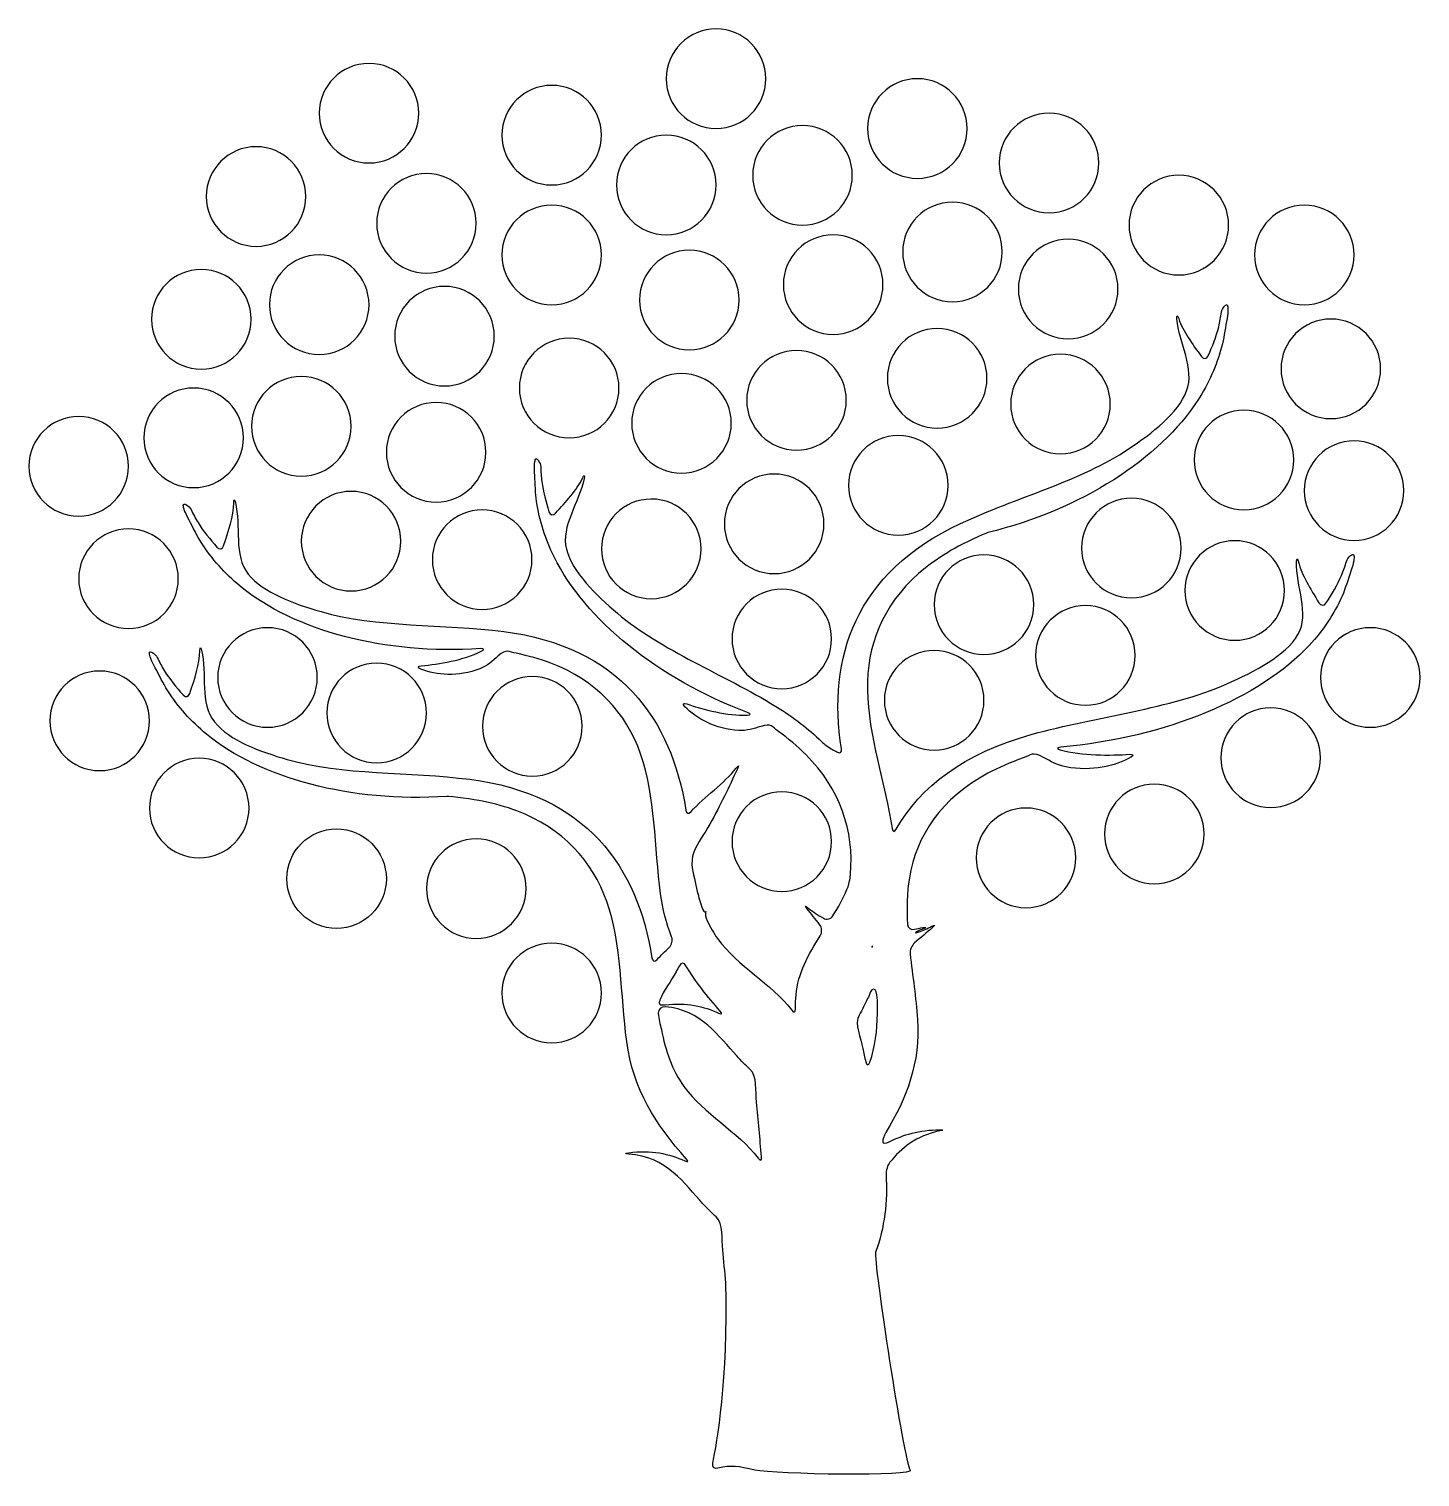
# Model space of a CAD drawing. Header units: centimetres. Extents: x -10.1 to 10.1, y -10.5 to 10.5.
import ezdxf

# ---------------------------------------------------------------- set-up
doc = ezdxf.new("R2010")
doc.units = ezdxf.units.CM
doc.header["$MEASUREMENT"] = 0
doc.layers.add('Layer 1', color=7, linetype='Continuous')

msp = doc.modelspace()

# ---------------------------------------------------------------- linework, layer by layer
at = {"layer": 'Layer 1'}
msp.add_ellipse((-5.62087, -1.84187), major_axis=(0, 0.72109), ratio=1, dxfattribs=at)
for points, knots in [([(0.59877, 9.74664), (0.59877, 9.34762), (0.2759, 9.02478), (-0.12235, 9.02478), (-0.12235, 9.02478), (-0.5206, 9.02478), (-0.84345, 9.34762), (-0.84345, 9.74664), (-0.84345, 9.74664), (-0.84345, 10.14489), (-0.52058, 10.46768), (-0.12235, 10.46768), (-0.12235, 10.46768), (0.27589, 10.46774), (0.59877, 10.14489), (0.59877, 9.74664)], [0, 0, 0, 0, 0.2, 0.2, 0.2, 0.2, 0.4, 0.4, 0.4, 0.4, 0.6, 0.6, 0.6, 0.6, 1, 1, 1, 1]), ([(-4.4298, 9.24735), (-4.4298, 8.8491), (-4.75267, 8.52615), (-5.15087, 8.52615), (-5.15087, 8.52615), (-5.54917, 8.52615), (-5.87268, 8.8491), (-5.87268, 9.24735), (-5.87268, 9.24735), (-5.87268, 9.64565), (-5.54915, 9.9685), (-5.15087, 9.9685), (-5.15087, 9.9685), (-4.75264, 9.96849), (-4.4298, 9.64562), (-4.4298, 9.24735)], [0, 0, 0, 0, 0.2, 0.2, 0.2, 0.2, 0.4, 0.4, 0.4, 0.4, 0.6, 0.6, 0.6, 0.6, 1, 1, 1, 1]), ([(-1.78227, 8.9294), (-1.78227, 8.53115), (-2.10506, 8.2082), (-2.50352, 8.2082), (-2.50352, 8.2082), (-2.90177, 8.2082), (-3.22456, 8.53118), (-3.22456, 8.9294), (-3.22456, 8.9294), (-3.22456, 9.32768), (-2.90177, 9.65105), (-2.50352, 9.65105), (-2.50352, 9.65105), (-2.10506, 9.65105), (-1.78227, 9.32767), (-1.78227, 8.9294)], [0, 0, 0, 0, 0.2, 0.2, 0.2, 0.2, 0.4, 0.4, 0.4, 0.4, 0.6, 0.6, 0.6, 0.6, 1, 1, 1, 1]), ([(3.51648, 9.02481), (3.51648, 8.62656), (3.19361, 8.30377), (2.79478, 8.30377), (2.79478, 8.30377), (2.39653, 8.30377), (2.07368, 8.62656), (2.07368, 9.02481), (2.07368, 9.02481), (2.07373, 9.42314), (2.39655, 9.74667), (2.79478, 9.74667), (2.79478, 9.74667), (3.19361, 9.74664), (3.51648, 9.42308), (3.51648, 9.02481)], [0, 0, 0, 0, 0.2, 0.2, 0.2, 0.2, 0.4, 0.4, 0.4, 0.4, 0.6, 0.6, 0.6, 0.6, 1, 1, 1, 1]), ([(5.42389, 8.52614), (5.42389, 8.12789), (5.10102, 7.80449), (4.70264, 7.80449), (4.70264, 7.80449), (4.30439, 7.80449), (3.98099, 8.12784), (3.98099, 8.52614), (3.98099, 8.52614), (3.98099, 8.92452), (4.30439, 9.24734), (4.70264, 9.24734), (4.70264, 9.24734), (5.10102, 9.24735), (5.42389, 8.92453), (5.42389, 8.52614)], [0, 0, 0, 0, 0.2, 0.2, 0.2, 0.2, 0.4, 0.4, 0.4, 0.4, 0.6, 0.6, 0.6, 0.6, 1, 1, 1, 1]), ([(1.85112, 8.34758), (1.85112, 7.9488), (1.52833, 7.62601), (1.13005, 7.62601), (1.13005, 7.62601), (0.73169, 7.62601), (0.40885, 7.9488), (0.40885, 8.34758), (0.40885, 8.34758), (0.40885, 8.74588), (0.73167, 9.06883), (1.13005, 9.06883), (1.13005, 9.06883), (1.52833, 9.06883), (1.85112, 8.74588), (1.85112, 8.34758)], [0, 0, 0, 0, 0.2, 0.2, 0.2, 0.2, 0.4, 0.4, 0.4, 0.4, 0.6, 0.6, 0.6, 0.6, 1, 1, 1, 1]), ([(-0.12238, 8.2082), (-0.12238, 7.80987), (-0.44525, 7.48705), (-0.84348, 7.48705), (-0.84348, 7.48705), (-1.24186, 7.48705), (-1.56529, 7.80984), (-1.56529, 8.2082), (-1.56529, 8.2082), (-1.56529, 8.60645), (-1.24186, 8.9294), (-0.84348, 8.9294), (-0.84348, 8.9294), (-0.44523, 8.9294), (-0.12238, 8.60642), (-0.12238, 8.2082)], [0, 0, 0, 0, 0.2, 0.2, 0.2, 0.2, 0.4, 0.4, 0.4, 0.4, 0.6, 0.6, 0.6, 0.6, 1, 1, 1, 1]), ([(-6.06524, 8.0405), (-6.06524, 7.6422), (-6.38819, 7.31885), (-6.78644, 7.31885), (-6.78644, 7.31885), (-7.18527, 7.31885), (-7.50814, 7.6422), (-7.50814, 8.04042), (-7.50814, 8.04042), (-7.50814, 8.43872), (-7.18527, 8.76167), (-6.78644, 8.76167), (-6.78644, 8.76167), (-6.38822, 8.7617), (-6.06524, 8.43875), (-6.06524, 8.0405)], [0, 0, 0, 0, 0.2, 0.2, 0.2, 0.2, 0.4, 0.4, 0.4, 0.4, 0.6, 0.6, 0.6, 0.6, 1, 1, 1, 1]), ([(-3.59742, 7.65246), (-3.59742, 7.25421), (-3.92029, 6.93136), (-4.31852, 6.93136), (-4.31852, 6.93136), (-4.7168, 6.93136), (-5.03967, 7.25423), (-5.03967, 7.65246), (-5.03967, 7.65246), (-5.03967, 8.05074), (-4.7168, 8.37371), (-4.31852, 8.37371), (-4.31852, 8.37371), (-3.92029, 8.37372), (-3.59742, 8.05074), (-3.59742, 7.65246)], [0, 0, 0, 0, 0.2, 0.2, 0.2, 0.2, 0.4, 0.4, 0.4, 0.4, 0.6, 0.6, 0.6, 0.6, 1, 1, 1, 1]), ([(7.30407, 7.62601), (7.30407, 7.22771), (6.98128, 6.9047), (6.58237, 6.9047), (6.58237, 6.9047), (6.18401, 6.9047), (5.86117, 7.22768), (5.86117, 7.62601), (5.86117, 7.62601), (5.86117, 8.02426), (6.18401, 8.34758), (6.58237, 8.34758), (6.58237, 8.34758), (6.98126, 8.34758), (7.30407, 8.02423), (7.30407, 7.62601)], [0, 0, 0, 0, 0.2, 0.2, 0.2, 0.2, 0.4, 0.4, 0.4, 0.4, 0.6, 0.6, 0.6, 0.6, 1, 1, 1, 1]), ([(-1.78227, 7.19447), (-1.78227, 6.79622), (-2.10506, 6.4729), (-2.50352, 6.4729), (-2.50352, 6.4729), (-2.90177, 6.4729), (-3.22456, 6.79625), (-3.22456, 7.19447), (-3.22456, 7.19447), (-3.22456, 7.59293), (-2.90177, 7.91572), (-2.50352, 7.91572), (-2.50352, 7.91572), (-2.10506, 7.91578), (-1.78227, 7.59291), (-1.78227, 7.19447)], [0, 0, 0, 0, 0.2, 0.2, 0.2, 0.2, 0.4, 0.4, 0.4, 0.4, 0.6, 0.6, 0.6, 0.6, 1, 1, 1, 1]), ([(4.02443, 7.23797), (4.02443, 6.83967), (3.70148, 6.51687), (3.30323, 6.51687), (3.30323, 6.51687), (2.90493, 6.51687), (2.58153, 6.83966), (2.58153, 7.23797), (2.58153, 7.23797), (2.58153, 7.63625), (2.90493, 7.95962), (3.30323, 7.95962), (3.30323, 7.95962), (3.70148, 7.95962), (4.02443, 7.63625), (4.02443, 7.23797)], [0, 0, 0, 0, 0.2, 0.2, 0.2, 0.2, 0.4, 0.4, 0.4, 0.4, 0.6, 0.6, 0.6, 0.6, 1, 1, 1, 1]), ([(9.12295, 7.19447), (9.12295, 6.79622), (8.8, 6.4729), (8.40175, 6.4729), (8.40175, 6.4729), (8.00292, 6.4729), (7.6801, 6.79625), (7.6801, 7.19447), (7.6801, 7.19447), (7.6801, 7.59293), (8.00289, 7.91572), (8.40175, 7.91572), (8.40175, 7.91572), (8.8, 7.91578), (9.12295, 7.59291), (9.12295, 7.19447)], [0, 0, 0, 0, 0.2, 0.2, 0.2, 0.2, 0.4, 0.4, 0.4, 0.4, 0.6, 0.6, 0.6, 0.6, 1, 1, 1, 1]), ([(2.29612, 6.76484), (2.29612, 6.36646), (1.97272, 6.04359), (1.57442, 6.04359), (1.57442, 6.04359), (1.17617, 6.04359), (0.85317, 6.36646), (0.85317, 6.76484), (0.85317, 6.76484), (0.85317, 7.16365), (1.17617, 7.48649), (1.57442, 7.48649), (1.57442, 7.48649), (1.97272, 7.48649), (2.29607, 7.16365), (2.29612, 6.76484)], [0, 0, 0, 0, 0.2, 0.2, 0.2, 0.2, 0.4, 0.4, 0.4, 0.4, 0.6, 0.6, 0.6, 0.6, 1, 1, 1, 1]), ([(5.70059, 6.70084), (5.70059, 6.30256), (5.3778, 5.97953), (4.97949, 5.97953), (4.97949, 5.97953), (4.58111, 5.97953), (4.25824, 6.30256), (4.25824, 6.70084), (4.25824, 6.70084), (4.25824, 7.09909), (4.58111, 7.42188), (4.97949, 7.42188), (4.97949, 7.42188), (5.37778, 7.42185), (5.70059, 7.09906), (5.70059, 6.70084)], [0, 0, 0, 0, 0.2, 0.2, 0.2, 0.2, 0.4, 0.4, 0.4, 0.4, 0.6, 0.6, 0.6, 0.6, 1, 1, 1, 1]), ([(-5.15087, 6.47287), (-5.15087, 6.07457), (-5.47374, 5.75172), (-5.87215, 5.75172), (-5.87215, 5.75172), (-6.27098, 5.75172), (-6.5938, 6.07459), (-6.5938, 6.47287), (-6.5938, 6.47287), (-6.5938, 6.87165), (-6.27101, 7.19444), (-5.87215, 7.19444), (-5.87215, 7.19444), (-5.47374, 7.19447), (-5.15087, 6.87165), (-5.15087, 6.47287)], [0, 0, 0, 0, 0.2, 0.2, 0.2, 0.2, 0.4, 0.4, 0.4, 0.4, 0.6, 0.6, 0.6, 0.6, 1, 1, 1, 1]), ([(0.21128, 6.54119), (0.21128, 6.14289), (-0.11207, 5.82004), (-0.51037, 5.82004), (-0.51037, 5.82004), (-0.90867, 5.82007), (-1.23147, 6.14288), (-1.23147, 6.54119), (-1.23147, 6.54119), (-1.23147, 6.93944), (-0.90868, 7.26239), (-0.51037, 7.26239), (-0.51037, 7.26239), (-0.11206, 7.26239), (0.21128, 6.93944), (0.21128, 6.54119)], [0, 0, 0, 0, 0.2, 0.2, 0.2, 0.2, 0.4, 0.4, 0.4, 0.4, 0.6, 0.6, 0.6, 0.6, 1, 1, 1, 1]), ([(-6.85912, 6.26224), (-6.85912, 5.86399), (-7.18199, 5.54114), (-7.58077, 5.54114), (-7.58077, 5.54114), (-7.97915, 5.54114), (-8.30202, 5.86401), (-8.30202, 6.26224), (-8.30202, 6.26224), (-8.30202, 6.66062), (-7.97915, 6.98349), (-7.58077, 6.98349), (-7.58077, 6.98349), (-7.18197, 6.98349), (-6.85912, 6.66065), (-6.85912, 6.26224)], [0, 0, 0, 0, 0.2, 0.2, 0.2, 0.2, 0.4, 0.4, 0.4, 0.4, 0.6, 0.6, 0.6, 0.6, 1, 1, 1, 1]), ([(-3.33583, 6.01763), (-3.33583, 5.61938), (-3.6587, 5.29638), (-4.05698, 5.29638), (-4.05698, 5.29638), (-4.45576, 5.29638), (-4.77871, 5.61938), (-4.77871, 6.01763), (-4.77871, 6.01763), (-4.77871, 6.41641), (-4.45576, 6.73928), (-4.05698, 6.73928), (-4.05698, 6.73928), (-3.6587, 6.73925), (-3.33583, 6.41641), (-3.33583, 6.01763)], [0, 0, 0, 0, 0.2, 0.2, 0.2, 0.2, 0.4, 0.4, 0.4, 0.4, 0.6, 0.6, 0.6, 0.6, 1, 1, 1, 1]), ([(5.87202, -0.03926), (5.58931, -0.05929), (5.17857, -0.06037), (4.86338, 0.02477), (4.86338, 0.02477), (4.81015, 0.03895), (4.81279, 0.05742), (4.86708, 0.06231), (4.86708, 0.06231), (6.40277, 0.20217), (7.75932, 0.77256), (8.47235, 1.53879), (8.47235, 1.53879), (8.67529, 1.75689), (8.83531, 1.99618), (8.94879, 2.25227), (8.94879, 2.25227), (9.00033, 2.36834), (9.03227, 2.49159), (9.07468, 2.61091), (9.07468, 2.61091), (9.11969, 2.73955), (9.12783, 2.80678), (9.12024, 2.83996), (9.12024, 2.83996), (9.1077, 2.89317), (9.02742, 2.80731), (9.01171, 2.75521), (9.01171, 2.75521), (8.99065, 2.68634), (8.96991, 2.61802), (8.9412, 2.55185), (8.9412, 2.55185), (8.88143, 2.41339), (8.80393, 2.28155), (8.71765, 2.15294), (8.71765, 2.15294), (8.68728, 2.10788), (8.63944, 2.10955), (8.61129, 2.1568), (8.61129, 2.1568), (8.49032, 2.35696), (8.36221, 2.55447), (8.31715, 2.74978), (8.31715, 2.74978), (8.30469, 2.80301), (8.29217, 2.8041), (8.29014, 2.74922), (8.29014, 2.74922), (8.27371, 2.40248), (8.48657, 1.99341), (8.30956, 1.69393), (8.30956, 1.69393), (8.12731, 1.38622), (7.68181, 1.15881), (7.27647, 0.97918), (7.27647, 0.97918), (6.45983, 0.61789), (5.38697, 0.50827), (4.45749, 0.25046), (4.45749, 0.25046), (3.46229, -0.02574), (2.8361, -0.51358), (2.4882, -1.1245), (2.4882, -1.1245), (2.46119, -1.17228), (2.43666, -1.16739), (2.42965, -1.11315), (2.42965, -1.11315), (2.42473, -1.07688), (2.41933, -1.04047), (2.41227, -1.00353), (2.41227, -1.00353), (2.29122, -0.33117), (2.05185, 0.35577), (2.07093, 1.01506), (2.07093, 1.01506), (2.08831, 1.63585), (2.35692, 2.22233), (2.91201, 2.66199), (2.91201, 2.66199), (3.04332, 2.76565), (3.18821, 2.86048), (3.34389, 2.94845), (3.34389, 2.94845), (3.43988, 3.0033), (3.76397, 3.15848), (3.81707, 3.17139), (3.81707, 3.17139), (5.16943, 3.50633), (6.31154, 4.24213), (6.85914, 5.09015), (6.85914, 5.09015), (7.01485, 5.33216), (7.13042, 5.59058), (7.20249, 5.85911), (7.20249, 5.85911), (7.23519, 5.98066), (7.24977, 6.1065), (7.27313, 6.23082), (7.27313, 6.23082), (7.297, 6.35554), (7.29866, 6.42293), (7.28988, 6.45712), (7.28988, 6.45712), (7.27644, 6.51035), (7.20849, 6.41958), (7.20042, 6.36542), (7.20042, 6.36542), (7.19018, 6.29491), (7.17915, 6.22424), (7.16139, 6.15484), (7.16139, 6.15484), (7.12387, 6.01046), (7.06953, 5.87047), (7.00833, 5.73267), (7.00833, 5.73267), (6.9855, 5.68282), (6.9416, 5.67944), (6.90951, 5.72389), (6.90951, 5.72389), (6.77981, 5.90629), (6.64366, 6.08481), (6.58071, 6.2715), (6.58071, 6.2715), (6.56341, 6.3236), (6.55253, 6.32299), (6.55629, 6.26819), (6.55629, 6.26819), (6.58188, 5.92256), (6.81955, 5.54328), (6.69575, 5.22369), (6.69575, 5.22369), (6.56825, 4.89542), (6.19648, 4.61372), (5.85522, 4.38419), (5.85522, 4.38419), (5.16722, 3.92188), (4.22144, 3.67773), (3.4205, 3.30445), (3.4205, 3.30445), (1.89134, 2.5914), (1.4865, 1.35966), (1.69542, 0.03827), (1.69542, 0.03827), (1.70354, -0.01549), (1.67531, -0.03335), (1.62861, -0.00578), (1.62861, -0.00578), (1.60755, 0.00673), (1.58588, 0.01925), (1.5636, 0.03121), (1.5636, 0.03121), (1.51529, 0.05674), (1.44417, 0.10775), (1.40511, 0.14622), (1.40511, 0.14622), (1.22011, 0.32637), (1.00144, 0.49626), (0.74474, 0.65403), (0.74474, 0.65403), (-0.0085, 1.11594), (-0.91999, 1.46641), (-1.55163, 2.00362), (-1.55163, 2.00362), (-1.86474, 2.27056), (-2.20171, 2.59287), (-2.29064, 2.93374), (-2.29064, 2.93374), (-2.37745, 3.26518), (-2.09871, 3.6147), (-2.03407, 3.95548), (-2.03407, 3.95548), (-2.02383, 4.00922), (-2.03463, 4.01133), (-2.05741, 3.96143), (-2.05741, 3.96143), (-2.14149, 3.78294), (-2.29662, 3.6207), (-2.44637, 3.45467), (-2.44637, 3.45467), (-2.48333, 3.41398), (-2.52678, 3.4226), (-2.5436, 3.4747), (-2.5436, 3.4747), (-2.58919, 3.61845), (-2.62713, 3.76339), (-2.64782, 3.91105), (-2.64782, 3.91105), (-2.65753, 3.98206), (-2.66033, 4.05369), (-2.66298, 4.12483), (-2.66298, 4.12483), (-2.66465, 4.17952), (-2.72159, 4.27718), (-2.74116, 4.22624), (-2.74116, 4.22624), (-2.75352, 4.19322), (-2.76008, 4.12636), (-2.75031, 3.99939), (-2.75031, 3.99939), (-2.74116, 3.8735), (-2.7406, 3.74655), (-2.72213, 3.62183), (-2.72213, 3.62183), (-2.68144, 3.34661), (-2.59569, 3.07758), (-2.46818, 2.81919), (-2.46818, 2.81919), (-2.02098, 1.91416), (-0.96998, 1.05288), (0.33566, 0.56671), (0.33566, 0.56671), (0.38667, 0.54785), (0.3844, 0.52766), (0.32971, 0.52612), (0.32971, 0.52612), (0.04041, 0.51742), (-0.30788, 0.60796), (-0.54725, 0.69051), (-0.54725, 0.69051), (-0.59882, 0.70845), (-0.61281, 0.68879), (-0.57493, 0.64976), (-0.57493, 0.64976), (-0.40613, 0.47781), (-0.13374, 0.32154), (0.2093, 0.3053), (0.2093, 0.3053), (0.32207, 0.29929), (0.42308, 0.33292), (0.52556, 0.36491), (0.52556, 0.36491), (0.68135, 0.41381), (0.69106, 0.35687), (0.78009, 0.29167), (0.78009, 0.29167), (0.925, 0.18695), (1.05846, 0.07569), (1.17678, -0.042), (1.17678, -0.042), (1.67814, -0.5418), (1.87835, -1.15553), (1.82525, -1.77412), (1.82525, -1.77412), (1.82358, -1.79579), (1.82139, -1.81801), (1.81874, -1.8404), (1.81874, -1.8404), (1.81432, -1.87665), (1.79596, -1.94832), (1.77469, -1.9987), (1.77469, -1.9987), (1.71944, -2.13017), (1.64777, -2.25601), (1.57067, -2.38018), (1.57067, -2.38018), (1.54188, -2.42688), (1.47897, -2.4427), (1.43227, -2.41436), (1.43227, -2.41436), (1.352, -2.36671), (1.27598, -2.3167), (1.20822, -2.26254), (1.20822, -2.26254), (1.16544, -2.22836), (1.16094, -2.23211), (1.19459, -2.275), (1.19459, -2.275), (1.25539, -2.35252), (1.31672, -2.42962), (1.37866, -2.5067), (1.37866, -2.5067), (1.41337, -2.54893), (1.41713, -2.6206), (1.38781, -2.66733), (1.38781, -2.66733), (1.21644, -2.93691), (1.06126, -3.21097), (1.03679, -3.52622), (1.03679, -3.52622), (1.03139, -3.593), (1.02912, -3.65968), (1.02973, -3.72648), (1.02973, -3.72648), (1.03029, -3.78125), (1.0075, -3.78831), (0.9743, -3.74495), (0.9743, -3.74495), (0.67532, -3.36072), (0.18968, -3.10789), (-0.09729, -2.71286), (-0.09729, -2.71286), (-0.15706, -2.63087), (-0.20691, -2.54236), (-0.24985, -2.45071), (-0.24985, -2.45071), (-0.27258, -2.40081), (-0.28287, -2.34599), (-0.27483, -2.32916), (-0.27483, -2.32916), (-0.26724, -2.31236), (-0.26777, -2.30971), (-0.27748, -2.32207), (-0.27748, -2.32207), (-0.2873, -2.33458), (-0.31111, -2.30371), (-0.32899, -2.25164), (-0.32899, -2.25164), (-0.36913, -2.13385), (-0.40067, -2.01172), (-0.42625, -1.88696), (-0.42625, -1.88696), (-0.45279, -1.75557), (-0.5038, -1.61722), (-0.44517, -1.45831), (-0.44517, -1.45831), (-0.39583, -1.32261), (-0.28571, -1.18529), (-0.21078, -1.04963), (-0.21078, -1.04963), (-0.06256, -0.78047), (0.06492, -0.51467), (0.18747, -0.24818), (0.18747, -0.24818), (0.21083, -0.19817), (0.20538, -0.19553), (0.1712, -0.23831), (0.1712, -0.23831), (-0.00845, -0.46572), (-0.28939, -0.65016), (-0.48433, -0.86942), (-0.48433, -0.86942), (-0.52055, -0.91067), (-0.55265, -0.90207), (-0.5613, -0.84775), (-0.5613, -0.84775), (-0.76424, 0.47416), (-1.52452, 1.52461), (-3.19801, 1.73898), (-3.19801, 1.73898), (-4.07428, 1.85079), (-5.04941, 1.79594), (-5.84538, 2.02708), (-5.84538, 2.02708), (-6.24046, 2.14151), (-6.68054, 2.29682), (-6.90138, 2.57133), (-6.90138, 2.57133), (-7.1163, 2.83777), (-7.0056, 3.27134), (-7.08643, 3.60887), (-7.08643, 3.60887), (-7.0995, 3.6621), (-7.10977, 3.65933), (-7.11085, 3.60458), (-7.11085, 3.60458), (-7.11405, 3.40707), (-7.18893, 3.19588), (-7.25732, 2.98262), (-7.25732, 2.98262), (-7.27407, 2.93058), (-7.31754, 2.92026), (-7.35397, 2.961), (-7.35397, 2.961), (-7.4548, 3.07324), (-7.54873, 3.19045), (-7.62848, 3.31634), (-7.62848, 3.31634), (-7.66653, 3.37714), (-7.69793, 3.44061), (-7.73005, 3.50525), (-7.73005, 3.50525), (-7.75389, 3.55399), (-7.84618, 3.62026), (-7.84282, 3.56536), (-7.84282, 3.56536), (-7.84073, 3.53022), (-7.8189, 3.46659), (-7.75823, 3.35438), (-7.75823, 3.35438), (-7.69796, 3.24365), (-7.64586, 3.12808), (-7.57747, 3.02167), (-7.57747, 3.02167), (-7.42719, 2.78786), (-7.23878, 2.5773), (-7.01639, 2.3945), (-7.01639, 2.3945), (-6.23724, 1.75259), (-4.92507, 1.3993), (-3.5354, 1.49156), (-3.5354, 1.49156), (-3.48063, 1.49529), (-3.47468, 1.47574), (-3.52341, 1.452), (-3.52341, 1.452), (-3.78384, 1.32545), (-4.1388, 1.26475), (-4.39063, 1.24197), (-4.39063, 1.24197), (-4.4454, 1.23649), (-4.45024, 1.21318), (-4.39928, 1.1936), (-4.39928, 1.1936), (-4.17465, 1.10565), (-3.8621, 1.07483), (-3.54298, 1.20066), (-3.54298, 1.20066), (-3.43709, 1.24196), (-3.35962, 1.31403), (-3.27879, 1.38571), (-3.27879, 1.38571), (-3.15666, 1.49361), (-3.12454, 1.44598), (-3.01664, 1.4232), (-3.01664, 1.4232), (-2.84191, 1.38682), (-2.67422, 1.34015), (-2.51793, 1.28149), (-2.51793, 1.28149), (-1.85547, 1.03133), (-1.42134, 0.55447), (-1.2156, -0.03219), (-1.2156, -0.03219), (-0.99758, -0.65407), (-1.01653, -1.38172), (-0.92697, -2.05895), (-0.92697, -2.05895), (-0.89763, -2.28353), (-0.84177, -2.48932), (-0.76581, -2.68236), (-0.76581, -2.68236), (-0.74568, -2.73337), (-0.76094, -2.8028), (-0.80171, -2.83973), (-0.80171, -2.83973), (-0.86291, -2.89503), (-0.92154, -2.95157), (-0.97419, -3.01062), (-0.97419, -3.01062), (-1.0106, -3.05131), (-1.04256, -3.04271), (-1.05129, -2.98895), (-1.05129, -2.98895), (-1.25409, -1.6672), (-2.0144, -0.61659), (-3.68789, -0.40222), (-3.68789, -0.40222), (-4.56427, -0.28985), (-5.53934, -0.34473), (-6.33542, -0.11412), (-6.33542, -0.11412), (-6.73036, 0.00034), (-7.17044, 0.15607), (-7.39135, 0.4301), (-7.39135, 0.4301), (-7.60622, 0.69712), (-7.49549, 1.13013), (-7.57635, 1.46766), (-7.57635, 1.46766), (-7.58942, 1.52089), (-7.59974, 1.51812), (-7.60082, 1.46337), (-7.60082, 1.46337), (-7.60402, 1.26636), (-7.67885, 1.05467), (-7.7474, 0.84149), (-7.7474, 0.84149), (-7.76417, 0.78937), (-7.80751, 0.7796), (-7.84389, 0.82038), (-7.84389, 0.82038), (-7.94491, 0.93262), (-8.03865, 1.04927), (-8.11855, 1.17516), (-8.11855, 1.17516), (-8.15641, 1.23599), (-8.18798, 1.30002), (-8.21996, 1.36402), (-8.21996, 1.36402), (-8.24383, 1.41336), (-8.33603, 1.47903), (-8.33288, 1.42424), (-8.33288, 1.42424), (-8.33068, 1.38894), (-8.30896, 1.3255), (-8.24813, 1.21379), (-8.24813, 1.21379), (-8.18799, 1.10306), (-8.13592, 0.98699), (-8.06745, 0.88105), (-8.06745, 0.88105), (-7.91709, 0.64732), (-7.72889, 0.43674), (-7.5064, 0.25333), (-7.5064, 0.25333), (-6.72723, -0.38815), (-5.41521, -0.74187), (-4.02552, -0.64956), (-4.02552, -0.64956), (-3.97059, -0.64586), (-3.61473, -0.69515), (-3.50717, -0.71809), (-3.50717, -0.71809), (-3.33199, -0.75434), (-3.1648, -0.8004), (-3.0079, -0.85903), (-3.0079, -0.85903), (-2.34544, -1.10925), (-1.91136, -1.58669), (-1.70562, -2.17271), (-1.70562, -2.17271), (-1.4875, -2.79467), (-1.50652, -3.5223), (-1.41752, -4.1995), (-1.41752, -4.1995), (-1.32637, -4.8908), (-0.99162, -5.40899), (-0.55379, -5.90064), (-0.55379, -5.90064), (-0.5168, -5.94133), (-0.52545, -5.95221), (-0.57546, -5.92937), (-0.57546, -5.92937), (-0.79237, -5.82796), (-1.0697, -5.76395), (-1.38763, -5.81324), (-1.38763, -5.81324), (-1.44195, -5.82147), (-1.44086, -5.82951), (-1.38615, -5.83226), (-1.38615, -5.83226), (-0.84786, -5.85941), (-0.57264, -6.2675), (-0.31165, -6.55021), (-0.31165, -6.55021), (-0.25093, -6.61588), (-0.18952, -6.68089), (-0.12118, -6.74119), (-0.12118, -6.74119), (-0.01431, -6.83565), (-0.04199, -7.07115), (-0.02627, -7.21657), (-0.02627, -7.21657), (-0.00947, -7.37551), (0.00416, -7.53568), (0.01834, -7.6957), (0.01834, -7.6957), (0.0562, -9.09736), (-0.10922, -10.02192), (-0.17063, -10.31066), (-0.17063, -10.31066), (-0.18198, -10.36437), (-0.14991, -10.39535), (-0.09668, -10.38228), (-0.09668, -10.38228), (0.10943, -10.33338), (0.19402, -10.35299), (0.44106, -10.40731), (0.44106, -10.40731), (0.72207, -10.46967), (2.78619, -10.50925), (2.6924, -10.40731), (2.6924, -10.40731), (2.59905, -10.30518), (2.15416, -7.34677), (2.18885, -7.25398), (2.18885, -7.25398), (2.32236, -6.89645), (2.36138, -6.51608), (2.34178, -6.12754), (2.34178, -6.12754), (2.33916, -6.07261), (2.36194, -5.99231), (2.39615, -5.95014), (2.39615, -5.95014), (2.56046, -5.74496), (2.77591, -5.56216), (3.12, -5.49588), (3.12, -5.49588), (3.17376, -5.48506), (3.17321, -5.47797), (3.11833, -5.4785), (3.11833, -5.4785), (2.82803, -5.48072), (2.58334, -5.55282), (2.38639, -5.65215), (2.38639, -5.65215), (2.33699, -5.67718), (2.29569, -5.67829), (2.29193, -5.65159), (2.29193, -5.65159), (2.28817, -5.62508), (2.3082, -5.56645), (2.33643, -5.51975), (2.33643, -5.51975), (2.64247, -5.01887), (2.83938, -4.50068), (2.79601, -3.87989), (2.79601, -3.87989), (2.77479, -3.56734), (2.72603, -3.24825), (2.6902, -2.93139), (2.6902, -2.93139), (2.68361, -2.87707), (2.71354, -2.80495), (2.75537, -2.76965), (2.75537, -2.76965), (2.84382, -2.69594), (2.93013, -2.62214), (3.0158, -2.54716), (3.0158, -2.54716), (3.05705, -2.51144), (3.05369, -2.50657), (3.00495, -2.53147), (3.00495, -2.53147), (2.94246, -2.56412), (2.87631, -2.59116), (2.80744, -2.61622), (2.80744, -2.61622), (2.75595, -2.63514), (2.75148, -2.62537), (2.80093, -2.60206), (2.80093, -2.60206), (2.82591, -2.5901), (2.85189, -2.57867), (2.87896, -2.56848), (2.87896, -2.56848), (2.93013, -2.54882), (2.92897, -2.54133), (2.87467, -2.54993), (2.87467, -2.54993), (2.83287, -2.55649), (2.7927, -2.56509), (2.75368, -2.57491), (2.75368, -2.57491), (2.70047, -2.58787), (2.65494, -2.55814), (2.65229, -2.50329), (2.65229, -2.50329), (2.63927, -2.27379), (2.643, -2.04805), (2.67827, -1.82979), (2.67827, -1.82979), (2.77704, -1.21664), (3.14761, -0.6724), (3.81513, -0.31426), (3.81513, -0.31426), (3.97253, -0.23023), (4.14509, -0.15649), (4.32734, -0.09077), (4.32734, -0.09077), (4.44026, -0.05063), (4.46469, 0.00257), (4.62042, -0.08421), (4.62042, -0.08421), (4.72348, -0.14117), (4.82378, -0.19922), (4.94752, -0.22208), (4.94752, -0.22208), (5.32474, -0.2937), (5.6606, -0.20856), (5.88576, -0.08312), (5.88576, -0.08312), (5.93396, -0.05665), (5.92634, -0.03535), (5.87202, -0.03926), (5.87202, -0.03926), (5.87202, -0.03926), (5.87202, -0.03926), (5.87202, -0.03926)], [0, 0, 0, 0, 0.00591716, 0.00591716, 0.00591716, 0.00591716, 0.01183432, 0.01183432, 0.01183432, 0.01183432, 0.01775148, 0.01775148, 0.01775148, 0.01775148, 0.02366864, 0.02366864, 0.02366864, 0.02366864, 0.0295858, 0.0295858, 0.0295858, 0.0295858, 0.03550296, 0.03550296, 0.03550296, 0.03550296, 0.04142012, 0.04142012, 0.04142012, 0.04142012, 0.04733728, 0.04733728, 0.04733728, 0.04733728, 0.05325444, 0.05325444, 0.05325444, 0.05325444, 0.0591716, 0.0591716, 0.0591716, 0.0591716, 0.06508876, 0.06508876, 0.06508876, 0.06508876, 0.07100592, 0.07100592, 0.07100592, 0.07100592, 0.07692308, 0.07692308, 0.07692308, 0.07692308, 0.08284024, 0.08284024, 0.08284024, 0.08284024, 0.0887574, 0.0887574, 0.0887574, 0.0887574, 0.09467456, 0.09467456, 0.09467456, 0.09467456, 0.10059172, 0.10059172, 0.10059172, 0.10059172, 0.10650888, 0.10650888, 0.10650888, 0.10650888, 0.11242604, 0.11242604, 0.11242604, 0.11242604, 0.1183432, 0.1183432, 0.1183432, 0.1183432, 0.12426036, 0.12426036, 0.12426036, 0.12426036, 0.13017751, 0.13017751, 0.13017751, 0.13017751, 0.13609467, 0.13609467, 0.13609467, 0.13609467, 0.14201183, 0.14201183, 0.14201183, 0.14201183, 0.14792899, 0.14792899, 0.14792899, 0.14792899, 0.15384615, 0.15384615, 0.15384615, 0.15384615, 0.15976331, 0.15976331, 0.15976331, 0.15976331, 0.16568047, 0.16568047, 0.16568047, 0.16568047, 0.17159763, 0.17159763, 0.17159763, 0.17159763, 0.17751479, 0.17751479, 0.17751479, 0.17751479, 0.18343195, 0.18343195, 0.18343195, 0.18343195, 0.18934911, 0.18934911, 0.18934911, 0.18934911, 0.19526627, 0.19526627, 0.19526627, 0.19526627, 0.20118343, 0.20118343, 0.20118343, 0.20118343, 0.20710059, 0.20710059, 0.20710059, 0.20710059, 0.21301775, 0.21301775, 0.21301775, 0.21301775, 0.21893491, 0.21893491, 0.21893491, 0.21893491, 0.22485207, 0.22485207, 0.22485207, 0.22485207, 0.23076923, 0.23076923, 0.23076923, 0.23076923, 0.23668639, 0.23668639, 0.23668639, 0.23668639, 0.24260355, 0.24260355, 0.24260355, 0.24260355, 0.24852071, 0.24852071, 0.24852071, 0.24852071, 0.25443787, 0.25443787, 0.25443787, 0.25443787, 0.26035503, 0.26035503, 0.26035503, 0.26035503, 0.26627219, 0.26627219, 0.26627219, 0.26627219, 0.27218935, 0.27218935, 0.27218935, 0.27218935, 0.27810651, 0.27810651, 0.27810651, 0.27810651, 0.28402367, 0.28402367, 0.28402367, 0.28402367, 0.28994083, 0.28994083, 0.28994083, 0.28994083, 0.29585799, 0.29585799, 0.29585799, 0.29585799, 0.30177515, 0.30177515, 0.30177515, 0.30177515, 0.30769231, 0.30769231, 0.30769231, 0.30769231, 0.31360947, 0.31360947, 0.31360947, 0.31360947, 0.31952663, 0.31952663, 0.31952663, 0.31952663, 0.32544379, 0.32544379, 0.32544379, 0.32544379, 0.33136095, 0.33136095, 0.33136095, 0.33136095, 0.33727811, 0.33727811, 0.33727811, 0.33727811, 0.34319527, 0.34319527, 0.34319527, 0.34319527, 0.34911243, 0.34911243, 0.34911243, 0.34911243, 0.35502959, 0.35502959, 0.35502959, 0.35502959, 0.36094675, 0.36094675, 0.36094675, 0.36094675, 0.36686391, 0.36686391, 0.36686391, 0.36686391, 0.37278107, 0.37278107, 0.37278107, 0.37278107, 0.37869822, 0.37869822, 0.37869822, 0.37869822, 0.38461538, 0.38461538, 0.38461538, 0.38461538, 0.39053254, 0.39053254, 0.39053254, 0.39053254, 0.3964497, 0.3964497, 0.3964497, 0.3964497, 0.40236686, 0.40236686, 0.40236686, 0.40236686, 0.40828402, 0.40828402, 0.40828402, 0.40828402, 0.41420118, 0.41420118, 0.41420118, 0.41420118, 0.42011834, 0.42011834, 0.42011834, 0.42011834, 0.4260355, 0.4260355, 0.4260355, 0.4260355, 0.43195266, 0.43195266, 0.43195266, 0.43195266, 0.43786982, 0.43786982, 0.43786982, 0.43786982, 0.44378698, 0.44378698, 0.44378698, 0.44378698, 0.44970414, 0.44970414, 0.44970414, 0.44970414, 0.4556213, 0.4556213, 0.4556213, 0.4556213, 0.46153846, 0.46153846, 0.46153846, 0.46153846, 0.46745562, 0.46745562, 0.46745562, 0.46745562, 0.47337278, 0.47337278, 0.47337278, 0.47337278, 0.47928994, 0.47928994, 0.47928994, 0.47928994, 0.4852071, 0.4852071, 0.4852071, 0.4852071, 0.49112426, 0.49112426, 0.49112426, 0.49112426, 0.49704142, 0.49704142, 0.49704142, 0.49704142, 0.50295858, 0.50295858, 0.50295858, 0.50295858, 0.50887574, 0.50887574, 0.50887574, 0.50887574, 0.5147929, 0.5147929, 0.5147929, 0.5147929, 0.52071006, 0.52071006, 0.52071006, 0.52071006, 0.52662722, 0.52662722, 0.52662722, 0.52662722, 0.53254438, 0.53254438, 0.53254438, 0.53254438, 0.53846154, 0.53846154, 0.53846154, 0.53846154, 0.5443787, 0.5443787, 0.5443787, 0.5443787, 0.55029586, 0.55029586, 0.55029586, 0.55029586, 0.55621302, 0.55621302, 0.55621302, 0.55621302, 0.56213018, 0.56213018, 0.56213018, 0.56213018, 0.56804734, 0.56804734, 0.56804734, 0.56804734, 0.5739645, 0.5739645, 0.5739645, 0.5739645, 0.57988166, 0.57988166, 0.57988166, 0.57988166, 0.58579882, 0.58579882, 0.58579882, 0.58579882, 0.59171598, 0.59171598, 0.59171598, 0.59171598, 0.59763314, 0.59763314, 0.59763314, 0.59763314, 0.6035503, 0.6035503, 0.6035503, 0.6035503, 0.60946746, 0.60946746, 0.60946746, 0.60946746, 0.61538462, 0.61538462, 0.61538462, 0.61538462, 0.62130178, 0.62130178, 0.62130178, 0.62130178, 0.62721893, 0.62721893, 0.62721893, 0.62721893, 0.63313609, 0.63313609, 0.63313609, 0.63313609, 0.63905325, 0.63905325, 0.63905325, 0.63905325, 0.64497041, 0.64497041, 0.64497041, 0.64497041, 0.65088757, 0.65088757, 0.65088757, 0.65088757, 0.65680473, 0.65680473, 0.65680473, 0.65680473, 0.66272189, 0.66272189, 0.66272189, 0.66272189, 0.66863905, 0.66863905, 0.66863905, 0.66863905, 0.67455621, 0.67455621, 0.67455621, 0.67455621, 0.68047337, 0.68047337, 0.68047337, 0.68047337, 0.68639053, 0.68639053, 0.68639053, 0.68639053, 0.69230769, 0.69230769, 0.69230769, 0.69230769, 0.69822485, 0.69822485, 0.69822485, 0.69822485, 0.70414201, 0.70414201, 0.70414201, 0.70414201, 0.71005917, 0.71005917, 0.71005917, 0.71005917, 0.71597633, 0.71597633, 0.71597633, 0.71597633, 0.72189349, 0.72189349, 0.72189349, 0.72189349, 0.72781065, 0.72781065, 0.72781065, 0.72781065, 0.73372781, 0.73372781, 0.73372781, 0.73372781, 0.73964497, 0.73964497, 0.73964497, 0.73964497, 0.74556213, 0.74556213, 0.74556213, 0.74556213, 0.75147929, 0.75147929, 0.75147929, 0.75147929, 0.75739645, 0.75739645, 0.75739645, 0.75739645, 0.76331361, 0.76331361, 0.76331361, 0.76331361, 0.76923077, 0.76923077, 0.76923077, 0.76923077, 0.77514793, 0.77514793, 0.77514793, 0.77514793, 0.78106509, 0.78106509, 0.78106509, 0.78106509, 0.78698225, 0.78698225, 0.78698225, 0.78698225, 0.79289941, 0.79289941, 0.79289941, 0.79289941, 0.79881657, 0.79881657, 0.79881657, 0.79881657, 0.80473373, 0.80473373, 0.80473373, 0.80473373, 0.81065089, 0.81065089, 0.81065089, 0.81065089, 0.81656805, 0.81656805, 0.81656805, 0.81656805, 0.82248521, 0.82248521, 0.82248521, 0.82248521, 0.82840237, 0.82840237, 0.82840237, 0.82840237, 0.83431953, 0.83431953, 0.83431953, 0.83431953, 0.84023669, 0.84023669, 0.84023669, 0.84023669, 0.84615385, 0.84615385, 0.84615385, 0.84615385, 0.85207101, 0.85207101, 0.85207101, 0.85207101, 0.85798817, 0.85798817, 0.85798817, 0.85798817, 0.86390533, 0.86390533, 0.86390533, 0.86390533, 0.86982249, 0.86982249, 0.86982249, 0.86982249, 0.87573964, 0.87573964, 0.87573964, 0.87573964, 0.8816568, 0.8816568, 0.8816568, 0.8816568, 0.88757396, 0.88757396, 0.88757396, 0.88757396, 0.89349112, 0.89349112, 0.89349112, 0.89349112, 0.89940828, 0.89940828, 0.89940828, 0.89940828, 0.90532544, 0.90532544, 0.90532544, 0.90532544, 0.9112426, 0.9112426, 0.9112426, 0.9112426, 0.91715976, 0.91715976, 0.91715976, 0.91715976, 0.92307692, 0.92307692, 0.92307692, 0.92307692, 0.92899408, 0.92899408, 0.92899408, 0.92899408, 0.93491124, 0.93491124, 0.93491124, 0.93491124, 0.9408284, 0.9408284, 0.9408284, 0.9408284, 0.94674556, 0.94674556, 0.94674556, 0.94674556, 0.95266272, 0.95266272, 0.95266272, 0.95266272, 0.95857988, 0.95857988, 0.95857988, 0.95857988, 0.96449704, 0.96449704, 0.96449704, 0.96449704, 0.9704142, 0.9704142, 0.9704142, 0.9704142, 0.97633136, 0.97633136, 0.97633136, 0.97633136, 0.98224852, 0.98224852, 0.98224852, 0.98224852, 0.98816568, 0.98816568, 0.98816568, 0.98816568, 1, 1, 1, 1]), ([(3.8025, 5.40771), (3.8025, 5.00938), (3.4791, 4.68601), (3.08085, 4.68601), (3.08085, 4.68601), (2.68239, 4.68601), (2.3596, 5.00938), (2.3596, 5.40771), (2.3596, 5.40771), (2.3596, 5.80596), (2.68239, 6.12891), (3.08085, 6.12891), (3.08085, 6.12891), (3.4791, 6.12889), (3.8025, 5.80594), (3.8025, 5.40771)], [0, 0, 0, 0, 0.2, 0.2, 0.2, 0.2, 0.4, 0.4, 0.4, 0.4, 0.6, 0.6, 0.6, 0.6, 1, 1, 1, 1]), ([(9.5071, 5.5449), (9.5071, 5.14665), (9.18431, 4.82325), (8.7854, 4.82325), (8.7854, 4.82325), (8.38723, 4.82325), (8.06436, 5.14665), (8.06436, 5.5449), (8.06436, 5.5449), (8.06436, 5.94328), (8.38715, 6.26615), (8.7854, 6.26615), (8.7854, 6.26615), (9.18428, 6.26615), (9.5071, 5.94328), (9.5071, 5.5449)], [0, 0, 0, 0, 0.2, 0.2, 0.2, 0.2, 0.4, 0.4, 0.4, 0.4, 0.6, 0.6, 0.6, 0.6, 1, 1, 1, 1]), ([(-1.52891, 5.26611), (-1.52891, 4.86733), (-1.85231, 4.5443), (-2.25056, 4.5443), (-2.25056, 4.5443), (-2.64894, 4.5443), (-2.97181, 4.86728), (-2.97181, 5.26611), (-2.97181, 5.26611), (-2.97181, 5.66439), (-2.64894, 5.98718), (-2.25056, 5.98718), (-2.25056, 5.98718), (-1.85231, 5.98718), (-1.52891, 5.66439), (-1.52891, 5.26611)], [0, 0, 0, 0, 0.2, 0.2, 0.2, 0.2, 0.4, 0.4, 0.4, 0.4, 0.6, 0.6, 0.6, 0.6, 1, 1, 1, 1]), ([(1.76489, 5.0891), (1.76489, 4.69085), (1.4421, 4.36806), (1.04364, 4.36806), (1.04364, 4.36806), (0.64486, 4.36806), (0.32199, 4.69085), (0.32199, 5.0891), (0.32199, 5.0891), (0.32199, 5.48743), (0.64486, 5.81035), (1.04364, 5.81035), (1.04364, 5.81035), (1.4421, 5.81036), (1.76489, 5.48738), (1.76489, 5.0891)], [0, 0, 0, 0, 0.2, 0.2, 0.2, 0.2, 0.4, 0.4, 0.4, 0.4, 0.6, 0.6, 0.6, 0.6, 1, 1, 1, 1]), ([(5.58987, 5.03383), (5.58987, 4.63555), (5.26652, 4.31258), (4.86822, 4.31258), (4.86822, 4.31258), (4.46997, 4.31258), (4.14697, 4.63556), (4.14697, 5.03383), (4.14697, 5.03383), (4.14697, 5.43208), (4.46997, 5.75493), (4.86822, 5.75493), (4.86822, 5.75493), (5.26652, 5.75493), (5.58987, 5.43208), (5.58987, 5.03383)], [0, 0, 0, 0, 0.2, 0.2, 0.2, 0.2, 0.4, 0.4, 0.4, 0.4, 0.6, 0.6, 0.6, 0.6, 1, 1, 1, 1]), ([(0.09796, 4.75604), (0.09796, 4.35776), (-0.22491, 4.03423), (-0.62329, 4.03423), (-0.62329, 4.03423), (-1.02212, 4.03423), (-1.34494, 4.35776), (-1.34494, 4.75604), (-1.34494, 4.75604), (-1.34494, 5.15429), (-1.02215, 5.47708), (-0.62329, 5.47708), (-0.62329, 5.47708), (-0.22491, 5.47706), (0.09796, 5.15427), (0.09796, 4.75604)], [0, 0, 0, 0, 0.2, 0.2, 0.2, 0.2, 0.4, 0.4, 0.4, 0.4, 0.6, 0.6, 0.6, 0.6, 1, 1, 1, 1]), ([(-6.97038, 4.54488), (-6.97038, 4.14605), (-7.29325, 3.8232), (-7.69148, 3.8232), (-7.69148, 3.8232), (-8.09031, 3.8232), (-8.41326, 4.14604), (-8.41326, 4.54485), (-8.41326, 4.54485), (-8.41326, 4.94313), (-8.09031, 5.2661), (-7.69148, 5.2661), (-7.69148, 5.2661), (-7.29325, 5.26611), (-6.97038, 4.94313), (-6.97038, 4.54488)], [0, 0, 0, 0, 0.2, 0.2, 0.2, 0.2, 0.4, 0.4, 0.4, 0.4, 0.6, 0.6, 0.6, 0.6, 1, 1, 1, 1]), ([(-5.41027, 4.71255), (-5.41027, 4.31372), (-5.73322, 3.9909), (-6.13147, 3.9909), (-6.13147, 3.9909), (-6.5303, 3.9909), (-6.85317, 4.31369), (-6.85317, 4.71255), (-6.85317, 4.71255), (-6.85317, 5.11083), (-6.5303, 5.4338), (-6.13147, 5.4338), (-6.13147, 5.4338), (-5.73324, 5.43377), (-5.41027, 5.11082), (-5.41027, 4.71255)], [0, 0, 0, 0, 0.2, 0.2, 0.2, 0.2, 0.4, 0.4, 0.4, 0.4, 0.6, 0.6, 0.6, 0.6, 1, 1, 1, 1]), ([(-3.45687, 4.33597), (-3.45687, 3.93767), (-3.77966, 3.61482), (-4.17797, 3.61482), (-4.17797, 3.61482), (-4.5768, 3.61482), (-4.89978, 3.93769), (-4.89978, 4.33597), (-4.89978, 4.33597), (-4.89978, 4.73475), (-4.5768, 5.05773), (-4.17797, 5.05773), (-4.17797, 5.05773), (-3.77967, 5.05772), (-3.45687, 4.73475), (-3.45687, 4.33597)], [0, 0, 0, 0, 0.2, 0.2, 0.2, 0.2, 0.4, 0.4, 0.4, 0.4, 0.6, 0.6, 0.6, 0.6, 1, 1, 1, 1]), ([(-8.63511, 4.133), (-8.63511, 3.73475), (-8.95809, 3.4119), (-9.35687, 3.4119), (-9.35687, 3.4119), (-9.75523, 3.41191), (-10.07802, 3.7347), (-10.07802, 4.133), (-10.07802, 4.133), (-10.07802, 4.53183), (-9.75523, 4.85481), (-9.35687, 4.85481), (-9.35687, 4.85481), (-8.95809, 4.85479), (-8.63511, 4.53184), (-8.63511, 4.133)], [0, 0, 0, 0, 0.2, 0.2, 0.2, 0.2, 0.4, 0.4, 0.4, 0.4, 0.6, 0.6, 0.6, 0.6, 1, 1, 1, 1]), ([(8.24771, 4.22524), (8.24771, 3.82641), (7.92431, 3.50354), (7.52606, 3.50354), (7.52606, 3.50354), (7.12768, 3.50354), (6.80481, 3.82641), (6.80481, 4.22524), (6.80481, 4.22524), (6.80481, 4.62362), (7.12768, 4.94644), (7.52606, 4.94644), (7.52606, 4.94644), (7.92428, 4.94644), (8.24771, 4.62365), (8.24771, 4.22524)], [0, 0, 0, 0, 0.2, 0.2, 0.2, 0.2, 0.4, 0.4, 0.4, 0.4, 0.6, 0.6, 0.6, 0.6, 1, 1, 1, 1]), ([(3.23976, 3.85628), (3.23976, 3.458), (2.91636, 3.13521), (2.51808, 3.13521), (2.51808, 3.13521), (2.11983, 3.13521), (1.7968, 3.458), (1.7968, 3.85628), (1.7968, 3.85628), (1.79685, 4.25458), (2.11983, 4.57793), (2.51808, 4.57793), (2.51808, 4.57793), (2.91636, 4.57793), (3.23976, 4.25453), (3.23976, 3.85628)], [0, 0, 0, 0, 0.2, 0.2, 0.2, 0.2, 0.4, 0.4, 0.4, 0.4, 0.6, 0.6, 0.6, 0.6, 1, 1, 1, 1]), ([(9.8441, 3.78029), (9.8441, 3.38204), (9.52123, 3.05922), (9.12295, 3.05922), (9.12295, 3.05922), (8.72457, 3.05922), (8.40122, 3.38201), (8.40122, 3.78029), (8.40122, 3.78029), (8.40122, 4.17907), (8.72457, 4.5021), (9.12295, 4.5021), (9.12295, 4.5021), (9.52126, 4.50212), (9.8441, 4.17907), (9.8441, 3.78029)], [0, 0, 0, 0, 0.2, 0.2, 0.2, 0.2, 0.4, 0.4, 0.4, 0.4, 0.6, 0.6, 0.6, 0.6, 1, 1, 1, 1]), ([(1.44099, 3.29898), (1.44099, 2.90068), (1.11759, 2.57783), (0.71931, 2.57783), (0.71931, 2.57783), (0.3209, 2.57783), (-0.00197, 2.9007), (-0.00197, 3.29898), (-0.00197, 3.29898), (-0.00197, 3.69736), (0.3209, 4.02018), (0.71931, 4.02018), (0.71931, 4.02018), (1.11759, 4.02016), (1.44093, 3.69737), (1.44099, 3.29898)], [0, 0, 0, 0, 0.2, 0.2, 0.2, 0.2, 0.4, 0.4, 0.4, 0.4, 0.6, 0.6, 0.6, 0.6, 1, 1, 1, 1]), ([(-4.68917, 3.04781), (-4.68917, 2.64898), (-5.01204, 2.32616), (-5.41027, 2.32616), (-5.41027, 2.32616), (-5.80865, 2.32616), (-6.13147, 2.64895), (-6.13147, 3.04781), (-6.13147, 3.04781), (-6.13147, 3.44609), (-5.80868, 3.76888), (-5.41027, 3.76888), (-5.41027, 3.76888), (-5.01204, 3.76888), (-4.68917, 3.44607), (-4.68917, 3.04781)], [0, 0, 0, 0, 0.2, 0.2, 0.2, 0.2, 0.4, 0.4, 0.4, 0.4, 0.6, 0.6, 0.6, 0.6, 1, 1, 1, 1]), ([(-0.33947, 2.9365), (-0.33947, 2.53828), (-0.66234, 2.21485), (-1.06062, 2.21485), (-1.06062, 2.21485), (-1.4594, 2.21485), (-1.78227, 2.53828), (-1.78227, 2.9365), (-1.78227, 2.9365), (-1.78227, 3.3348), (-1.4594, 3.6576), (-1.06062, 3.6576), (-1.06062, 3.6576), (-0.66234, 3.65768), (-0.33947, 3.33481), (-0.33947, 2.9365)], [0, 0, 0, 0, 0.2, 0.2, 0.2, 0.2, 0.4, 0.4, 0.4, 0.4, 0.6, 0.6, 0.6, 0.6, 1, 1, 1, 1]), ([(6.61772, 2.94793), (6.61772, 2.54965), (6.29474, 2.22678), (5.89647, 2.22678), (5.89647, 2.22678), (5.49764, 2.22683), (5.17477, 2.54965), (5.17477, 2.94793), (5.17477, 2.94793), (5.17482, 3.34671), (5.49764, 3.66958), (5.89647, 3.66958), (5.89647, 3.66958), (6.29474, 3.66956), (6.61764, 3.34671), (6.61772, 2.94793)], [0, 0, 0, 0, 0.2, 0.2, 0.2, 0.2, 0.4, 0.4, 0.4, 0.4, 0.6, 0.6, 0.6, 0.6, 1, 1, 1, 1]), ([(-2.78991, 2.78024), (-2.78991, 2.38194), (-3.11278, 2.05914), (-3.51156, 2.05914), (-3.51156, 2.05914), (-3.90997, 2.05914), (-4.23281, 2.38193), (-4.23281, 2.78024), (-4.23281, 2.78024), (-4.23281, 3.17849), (-3.91002, 3.50189), (-3.51156, 3.50189), (-3.51156, 3.50189), (-3.11278, 3.50189), (-2.78991, 3.17849), (-2.78991, 2.78024)], [0, 0, 0, 0, 0.2, 0.2, 0.2, 0.2, 0.4, 0.4, 0.4, 0.4, 0.6, 0.6, 0.6, 0.6, 1, 1, 1, 1]), ([(-7.91404, 2.50354), (-7.91404, 2.10524), (-8.23683, 1.78229), (-8.63511, 1.78229), (-8.63511, 1.78229), (-9.03336, 1.78229), (-9.35687, 2.10524), (-9.35687, 2.50354), (-9.35687, 2.50354), (-9.35687, 2.90179), (-9.03334, 3.22519), (-8.63511, 3.22519), (-8.63511, 3.22519), (-8.23684, 3.22519), (-7.91404, 2.90179), (-7.91404, 2.50354)], [0, 0, 0, 0, 0.2, 0.2, 0.2, 0.2, 0.4, 0.4, 0.4, 0.4, 0.6, 0.6, 0.6, 0.6, 1, 1, 1, 1]), ([(8.11481, 2.33257), (8.11481, 1.93427), (7.79194, 1.61142), (7.3935, 1.61142), (7.3935, 1.61142), (6.99469, 1.61142), (6.67185, 1.93429), (6.67185, 2.33257), (6.67185, 2.33257), (6.6719, 2.73151), (6.99469, 3.0543), (7.3935, 3.0543), (7.3935, 3.0543), (7.79197, 3.05435), (8.11476, 2.73151), (8.11481, 2.33257)], [0, 0, 0, 0, 0.2, 0.2, 0.2, 0.2, 0.4, 0.4, 0.4, 0.4, 0.6, 0.6, 0.6, 0.6, 1, 1, 1, 1]), ([(4.48026, 2.12804), (4.48026, 1.72979), (4.15739, 1.40628), (3.75898, 1.40628), (3.75898, 1.40628), (3.3607, 1.40628), (3.03733, 1.72981), (3.03733, 2.12804), (3.03733, 2.12804), (3.03733, 2.52634), (3.3607, 2.84916), (3.75898, 2.84916), (3.75898, 2.84916), (4.15738, 2.84917), (4.48026, 2.52632), (4.48026, 2.12804)], [0, 0, 0, 0, 0.2, 0.2, 0.2, 0.2, 0.4, 0.4, 0.4, 0.4, 0.6, 0.6, 0.6, 0.6, 1, 1, 1, 1]), ([(1.55166, 1.63203), (1.55166, 1.23375), (1.22887, 0.91091), (0.83038, 0.91091), (0.83038, 0.91091), (0.43216, 0.91091), (0.10931, 1.23378), (0.10931, 1.63203), (0.10931, 1.63203), (0.10931, 2.03039), (0.43218, 2.35323), (0.83038, 2.35323), (0.83038, 2.35323), (1.22887, 2.35323), (1.55166, 2.03039), (1.55166, 1.63203)], [0, 0, 0, 0, 0.2, 0.2, 0.2, 0.2, 0.4, 0.4, 0.4, 0.4, 0.6, 0.6, 0.6, 0.6, 1, 1, 1, 1]), ([(5.95076, 1.39221), (5.95076, 0.99399), (5.62778, 0.67096), (5.22956, 0.67096), (5.22956, 0.67096), (4.83126, 0.67096), (4.50786, 0.99394), (4.50786, 1.39221), (4.50786, 1.39221), (4.50786, 1.79051), (4.83126, 2.11386), (5.22956, 2.11386), (5.22956, 2.11386), (5.62781, 2.11386), (5.95076, 1.79051), (5.95076, 1.39221)], [0, 0, 0, 0, 0.2, 0.2, 0.2, 0.2, 0.4, 0.4, 0.4, 0.4, 0.6, 0.6, 0.6, 0.6, 1, 1, 1, 1]), ([(-5.89982, 1.0731), (-5.89982, 0.67485), (-6.22261, 0.35203), (-6.62084, 0.35203), (-6.62084, 0.35203), (-7.01914, 0.35206), (-7.34265, 0.67487), (-7.34265, 1.0731), (-7.34265, 1.0731), (-7.34265, 1.4714), (-7.01912, 1.7948), (-6.62084, 1.7948), (-6.62084, 1.7948), (-6.22262, 1.7948), (-5.89982, 1.4714), (-5.89982, 1.0731)], [0, 0, 0, 0, 0.2, 0.2, 0.2, 0.2, 0.4, 0.4, 0.4, 0.4, 0.6, 0.6, 0.6, 0.6, 1, 1, 1, 1]), ([(10.07802, 1.0731), (10.07802, 0.67485), (9.75507, 0.35203), (9.35677, 0.35203), (9.35677, 0.35203), (8.95852, 0.35206), (8.63512, 0.67487), (8.63512, 1.0731), (8.63512, 1.0731), (8.63512, 1.4714), (8.95852, 1.7948), (9.35677, 1.7948), (9.35677, 1.7948), (9.75507, 1.7948), (10.07802, 1.4714), (10.07802, 1.0731)], [0, 0, 0, 0, 0.2, 0.2, 0.2, 0.2, 0.4, 0.4, 0.4, 0.4, 0.6, 0.6, 0.6, 0.6, 1, 1, 1, 1]), ([(-4.31852, 0.55986), (-4.31852, 0.16164), (-4.64136, -0.16134), (-5.03967, -0.16134), (-5.03967, -0.16134), (-5.43858, -0.16134), (-5.76143, 0.16164), (-5.76143, 0.55986), (-5.76143, 0.55986), (-5.76143, 0.95811), (-5.43856, 1.28096), (-5.03967, 1.28096), (-5.03967, 1.28096), (-4.64136, 1.28095), (-4.31852, 0.95808), (-4.31852, 0.55986)], [0, 0, 0, 0, 0.2, 0.2, 0.2, 0.2, 0.4, 0.4, 0.4, 0.4, 0.6, 0.6, 0.6, 0.6, 1, 1, 1, 1]), ([(3.75903, 0.74271), (3.75903, 0.34438), (3.43616, 0.02156), (3.03733, 0.02156), (3.03733, 0.02156), (2.63911, 0.02156), (2.31626, 0.34435), (2.31626, 0.74271), (2.31626, 0.74271), (2.31626, 1.14149), (2.63913, 1.46428), (3.03733, 1.46428), (3.03733, 1.46428), (3.43618, 1.46434), (3.75898, 1.14149), (3.75903, 0.74271)], [0, 0, 0, 0, 0.2, 0.2, 0.2, 0.2, 0.4, 0.4, 0.4, 0.4, 0.6, 0.6, 0.6, 0.6, 1, 1, 1, 1]), ([(-8.33246, 0.44582), (-8.33246, 0.04704), (-8.65533, -0.27583), (-9.05356, -0.27583), (-9.05356, -0.27583), (-9.45178, -0.27583), (-9.77521, 0.04696), (-9.77521, 0.44582), (-9.77521, 0.44582), (-9.77521, 0.84423), (-9.45178, 1.1671), (-9.05356, 1.1671), (-9.05356, 1.1671), (-8.65533, 1.16708), (-8.33246, 0.84423), (-8.33246, 0.44582)], [0, 0, 0, 0, 0.2, 0.2, 0.2, 0.2, 0.4, 0.4, 0.4, 0.4, 0.6, 0.6, 0.6, 0.6, 1, 1, 1, 1]), ([(-2.06173, 0.36608), (-2.06173, -0.0327), (-2.38513, -0.35557), (-2.78338, -0.35557), (-2.78338, -0.35557), (-3.18171, -0.35557), (-3.50463, -0.0327), (-3.50463, 0.36608), (-3.50463, 0.36608), (-3.50463, 0.76433), (-3.18171, 1.08728), (-2.78338, 1.08728), (-2.78338, 1.08728), (-2.38513, 1.08728), (-2.06173, 0.7643), (-2.06173, 0.36608)], [0, 0, 0, 0, 0.2, 0.2, 0.2, 0.2, 0.4, 0.4, 0.4, 0.4, 0.6, 0.6, 0.6, 0.6, 1, 1, 1, 1]), ([(8.63511, -0.08972), (8.63511, -0.48797), (8.31224, -0.81079), (7.91404, -0.81079), (7.91404, -0.81079), (7.51563, -0.81079), (7.19276, -0.48795), (7.19276, -0.08972), (7.19276, -0.08972), (7.19281, 0.30858), (7.51563, 0.63198), (7.91404, 0.63198), (7.91404, 0.63198), (8.31227, 0.63198), (8.63511, 0.30858), (8.63511, -0.08972)], [0, 0, 0, 0, 0.2, 0.2, 0.2, 0.2, 0.4, 0.4, 0.4, 0.4, 0.6, 0.6, 0.6, 0.6, 1, 1, 1, 1]), ([(-6.88958, -0.81902), (-6.88958, -1.21727), (-7.21245, -1.54006), (-7.61123, -1.54006), (-7.61123, -1.54006), (-8.00951, -1.54006), (-8.33248, -1.21727), (-8.33248, -0.81902), (-8.33248, -0.81902), (-8.33248, -0.42072), (-8.0095, -0.09732), (-7.61123, -0.09732), (-7.61123, -0.09732), (-7.21242, -0.09734), (-6.88958, -0.42074), (-6.88958, -0.81902)], [0, 0, 0, 0, 0.2, 0.2, 0.2, 0.2, 0.4, 0.4, 0.4, 0.4, 0.6, 0.6, 0.6, 0.6, 1, 1, 1, 1]), ([(1.55166, -1.3041), (1.55166, -1.70235), (1.22887, -2.02586), (0.83038, -2.02586), (0.83038, -2.02586), (0.43216, -2.02586), (0.10931, -1.70233), (0.10931, -1.3041), (0.10931, -1.3041), (0.10931, -0.9058), (0.43218, -0.58298), (0.83038, -0.58298), (0.83038, -0.58298), (1.22887, -0.58296), (1.55166, -0.9058), (1.55166, -1.3041)], [0, 0, 0, 0, 0.2, 0.2, 0.2, 0.2, 0.4, 0.4, 0.4, 0.4, 0.6, 0.6, 0.6, 0.6, 1, 1, 1, 1]), ([(6.94863, -1.19282), (6.94863, -1.59176), (6.62576, -1.91455), (6.22748, -1.91455), (6.22748, -1.91455), (5.82923, -1.91455), (5.50638, -1.59176), (5.50638, -1.19282), (5.50638, -1.19282), (5.50638, -0.79452), (5.82925, -0.47167), (6.22748, -0.47167), (6.22748, -0.47167), (6.62576, -0.47167), (6.94863, -0.79454), (6.94863, -1.19282)], [0, 0, 0, 0, 0.2, 0.2, 0.2, 0.2, 0.4, 0.4, 0.4, 0.4, 0.6, 0.6, 0.6, 0.6, 1, 1, 1, 1]), ([(5.0906, -1.54006), (5.0906, -1.93852), (4.76773, -2.26137), (4.36895, -2.26137), (4.36895, -2.26137), (3.9707, -2.26132), (3.64788, -1.9385), (3.64788, -1.54006), (3.64788, -1.54006), (3.64788, -1.14181), (3.97072, -0.81841), (4.36895, -0.81841), (4.36895, -0.81841), (4.76775, -0.81844), (5.0906, -1.14184), (5.0906, -1.54006)], [0, 0, 0, 0, 0.2, 0.2, 0.2, 0.2, 0.4, 0.4, 0.4, 0.4, 0.6, 0.6, 0.6, 0.6, 1, 1, 1, 1]), ([(-2.87566, -1.98461), (-2.87566, -2.38286), (-3.19864, -2.70571), (-3.59742, -2.70571), (-3.59742, -2.70571), (-3.9957, -2.70571), (-4.31852, -2.38284), (-4.31852, -1.98461), (-4.31852, -1.98461), (-4.31852, -1.58633), (-3.9957, -1.26336), (-3.59742, -1.26336), (-3.59742, -1.26336), (-3.19864, -1.26336), (-2.87566, -1.58634), (-2.87566, -1.98461)], [0, 0, 0, 0, 0.2, 0.2, 0.2, 0.2, 0.4, 0.4, 0.4, 0.4, 0.6, 0.6, 0.6, 0.6, 1, 1, 1, 1]), ([(-1.78227, -3.49737), (-1.78227, -3.8962), (-2.10506, -4.21918), (-2.50352, -4.21918), (-2.50352, -4.21918), (-2.90177, -4.21918), (-3.22456, -3.8962), (-3.22456, -3.49737), (-3.22456, -3.49737), (-3.22456, -3.09912), (-2.90177, -2.77627), (-2.50352, -2.77627), (-2.50352, -2.77627), (-2.10506, -2.77627), (-1.78227, -3.09914), (-1.78227, -3.49737)], [0, 0, 0, 0, 0.2, 0.2, 0.2, 0.2, 0.4, 0.4, 0.4, 0.4, 0.6, 0.6, 0.6, 0.6, 1, 1, 1, 1]), ([(2.13721, -2.81752), (2.14094, -2.80874), (2.14464, -2.81101), (2.14409, -2.82236), (2.14409, -2.82236), (2.14409, -2.83379), (2.13986, -2.8403), (2.13658, -2.83808), (2.13658, -2.83808), (2.13274, -2.83546), (2.1333, -2.8262), (2.13721, -2.81752), (2.13721, -2.81752), (2.13721, -2.81752), (2.13721, -2.81752), (2.13721, -2.81752)], [0, 0, 0, 0, 0.2, 0.2, 0.2, 0.2, 0.4, 0.4, 0.4, 0.4, 0.6, 0.6, 0.6, 0.6, 1, 1, 1, 1]), ([(-0.93473, -3.59889), (-0.88528, -3.46379), (-0.77511, -3.32592), (-0.70028, -3.19021), (-0.70028, -3.19021), (-0.68401, -3.16142), (-0.6689, -3.13213), (-0.65361, -3.1034), (-0.65361, -3.1034), (-0.6276, -3.05522), (-0.5858, -3.05522), (-0.55817, -3.10239), (-0.55817, -3.10239), (-0.41921, -3.33411), (-0.25046, -3.54943), (-0.06316, -3.76001), (-0.06316, -3.76001), (-0.02638, -3.80134), (-0.03554, -3.81213), (-0.08488, -3.78874), (-0.08488, -3.78874), (-0.29282, -3.69219), (-0.55645, -3.63025), (-0.85818, -3.66888), (-0.85818, -3.66888), (-0.9125, -3.67581), (-0.95303, -3.66502), (-0.94769, -3.64115), (-0.94769, -3.64115), (-0.94444, -3.62768), (-0.94013, -3.61349), (-0.93473, -3.59889), (-0.93473, -3.59889), (-0.93473, -3.59889), (-0.93473, -3.59889), (-0.93473, -3.59889)], [0, 0, 0, 0, 0.1, 0.1, 0.1, 0.1, 0.2, 0.2, 0.2, 0.2, 0.3, 0.3, 0.3, 0.3, 0.4, 0.4, 0.4, 0.4, 0.5, 0.5, 0.5, 0.5, 0.6, 0.6, 0.6, 0.6, 0.7, 0.7, 0.7, 0.7, 0.8, 0.8, 0.8, 0.8, 1, 1, 1, 1]), ([(2.21468, -3.79481), (2.21259, -4.03844), (2.18595, -4.27781), (2.10512, -4.49963), (2.10512, -4.49963), (2.0861, -4.55059), (2.05787, -4.548), (2.04588, -4.49476), (2.04588, -4.49476), (2.03188, -4.4302), (2.01826, -4.36556), (2.00463, -4.30098), (2.00463, -4.30098), (1.97547, -4.15723), (1.87771, -3.94136), (1.95044, -3.81867), (1.95044, -3.81867), (1.99769, -3.74101), (2.03619, -3.66013), (2.07368, -3.57928), (2.07368, -3.57928), (2.08884, -3.54793), (2.10302, -3.51525), (2.11757, -3.48162), (2.11757, -3.48162), (2.13987, -3.43177), (2.18104, -3.42958), (2.19676, -3.48162), (2.19676, -3.48162), (2.22942, -3.58963), (2.21579, -3.69544), (2.21468, -3.79481)], [0, 0, 0, 0, 0.11111111, 0.11111111, 0.11111111, 0.11111111, 0.22222222, 0.22222222, 0.22222222, 0.22222222, 0.33333333, 0.33333333, 0.33333333, 0.33333333, 0.44444444, 0.44444444, 0.44444444, 0.44444444, 0.55555556, 0.55555556, 0.55555556, 0.55555556, 0.66666667, 0.66666667, 0.66666667, 0.66666667, 0.77777778, 0.77777778, 0.77777778, 0.77777778, 1, 1, 1, 1]), ([(0.48759, -5.88931), (0.18906, -5.5036), (-0.29883, -5.24963), (-0.58691, -4.85402), (-0.58691, -4.85402), (-0.76109, -4.6141), (-0.85446, -4.32763), (-0.91515, -4.02815), (-0.91515, -4.02815), (-0.93087, -3.95216), (-0.95412, -3.87392), (-0.9596, -3.79045), (-0.9596, -3.79045), (-0.96352, -3.73565), (-0.9125, -3.69115), (-0.85766, -3.69544), (-0.85766, -3.69544), (-0.34434, -3.73949), (-0.07568, -4.13333), (0.17935, -4.40966), (0.17935, -4.40966), (0.23949, -4.47522), (0.30143, -4.54034), (0.36924, -4.60061), (0.36924, -4.60061), (0.47618, -4.69496), (0.44891, -4.93057), (0.46425, -5.0766), (0.46425, -5.0766), (0.49243, -5.33968), (0.51299, -5.60606), (0.53632, -5.87085), (0.53632, -5.87085), (0.54119, -5.92571), (0.52066, -5.93283), (0.48759, -5.88931), (0.48759, -5.88931), (0.48759, -5.88931), (0.48759, -5.88931), (0.48759, -5.88931)], [0, 0, 0, 0, 0.09090909, 0.09090909, 0.09090909, 0.09090909, 0.18181818, 0.18181818, 0.18181818, 0.18181818, 0.27272727, 0.27272727, 0.27272727, 0.27272727, 0.36363636, 0.36363636, 0.36363636, 0.36363636, 0.45454545, 0.45454545, 0.45454545, 0.45454545, 0.54545455, 0.54545455, 0.54545455, 0.54545455, 0.63636364, 0.63636364, 0.63636364, 0.63636364, 0.72727273, 0.72727273, 0.72727273, 0.72727273, 0.81818182, 0.81818182, 0.81818182, 0.81818182, 1, 1, 1, 1])]:
    msp.add_open_spline(points, degree=3, knots=knots, dxfattribs=at)

doc.saveas('drawing.dxf')
